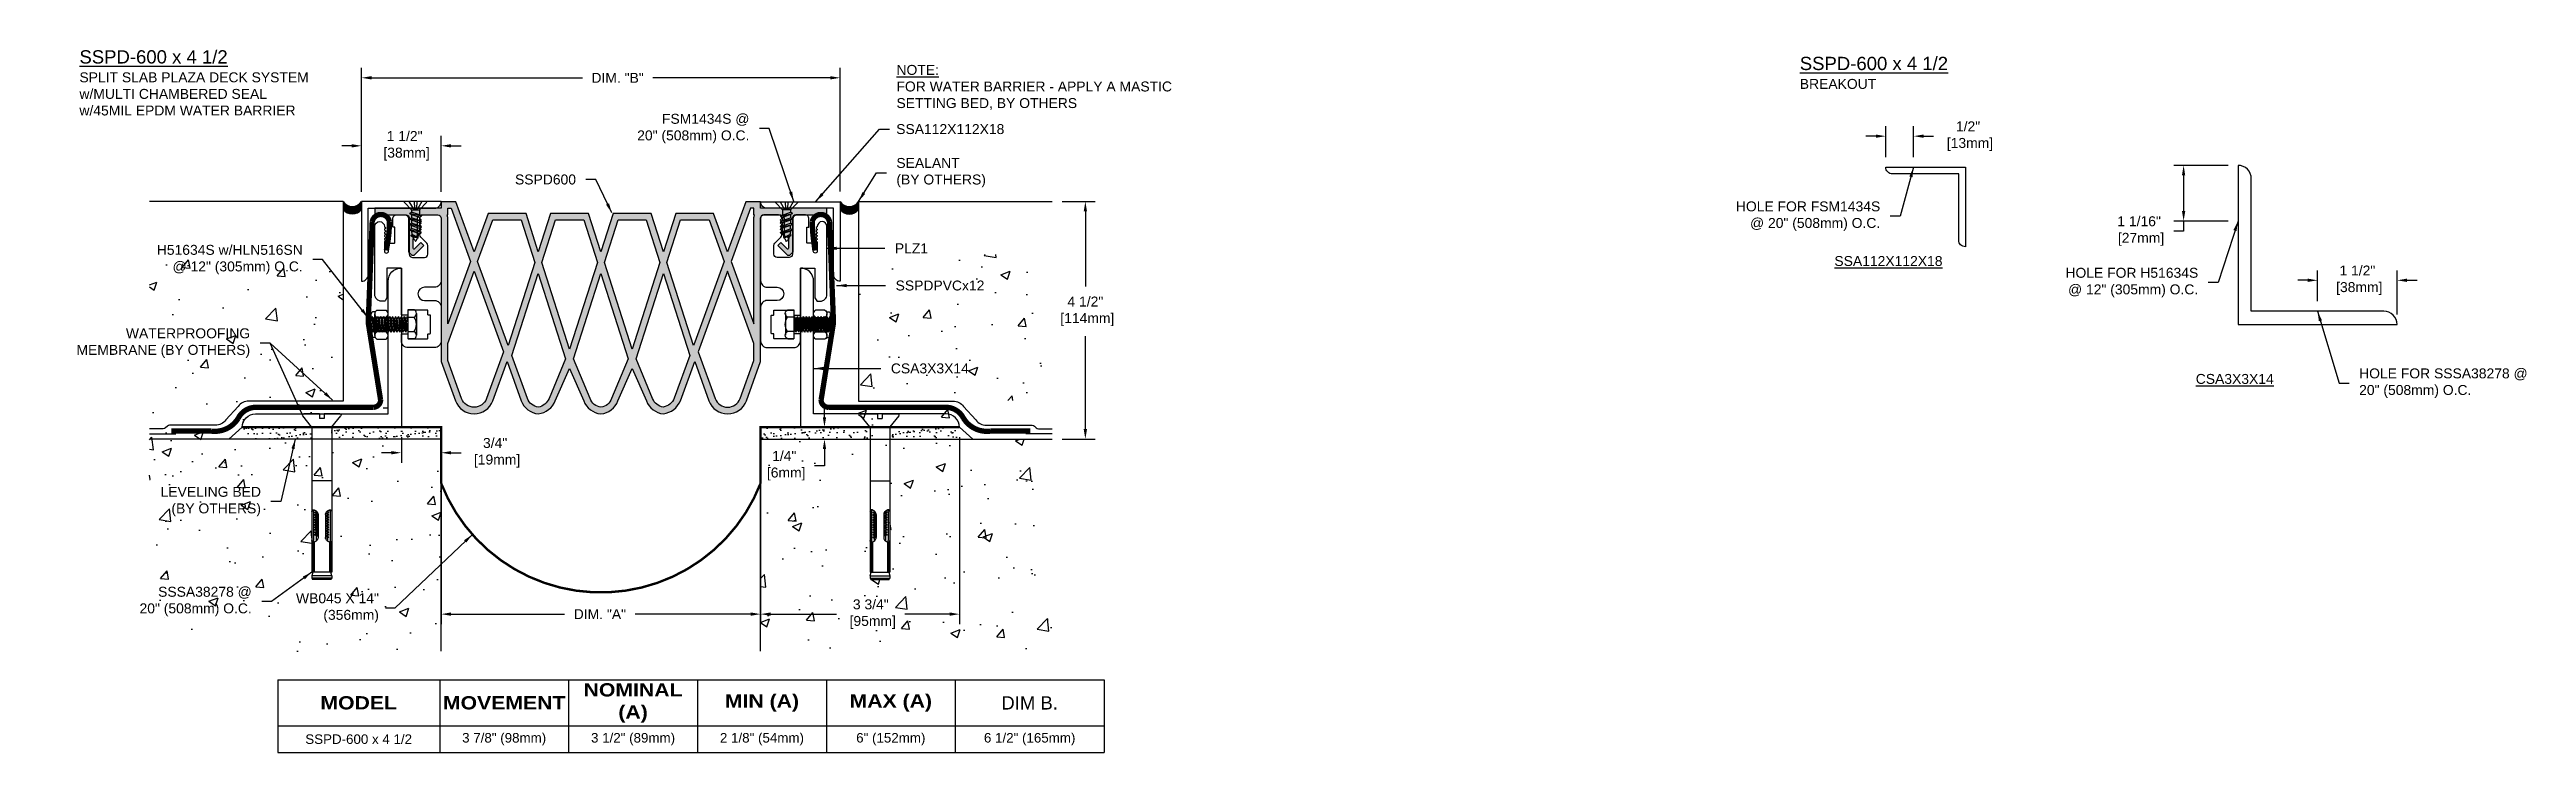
# Model space of a CAD drawing. Header units: inches. Extents: x -1.9 to 44.8, y -10.4 to 2.9.
import ezdxf

# ---------------------------------------------------------------- set-up
doc = ezdxf.new("R2010")
doc.units = ezdxf.units.IN
doc.header["$MEASUREMENT"] = 0
for name, color, linetype in [('Anchors', 4, 'Continuous'), ('Conditions', 1, 'Continuous'), ('Dimensions', 3, 'Continuous'), ('Fillers', 2, 'Continuous'), ('Metals', 7, 'Continuous'), ('Seal', 5, 'Continuous'), ('TABLE', 1, 'Continuous'), ('Text', 2, 'Continuous')]:
    doc.layers.add(name, color=color, linetype=linetype)
doc.styles.add('ARIAL', font='arial.ttf')
doc.dimstyles.new('Arial', dxfattribs={"dimscale": 1.5, "dimtxt": 0.125, "dimasz": 0.125, "dimexe": 0.125, "dimexo": 0.125, "dimgap": 0.125, "dimtad": 0, "dimtih": 1, "dimtoh": 1, "dimdec": 4, "dimzin": 0, "dimdsep": 46, "dimlunit": 4, "dimtxsty": 'ARIAL', "dimcen": 0.125, "dimadec": 0, "dimazin": 0, "dimtfac": 1, "dimtdec": 4, "dimtofl": 0, "dimtmove": 0, "dimatfit": 3, "dimfxl": 0, "dimfrac": 2, "dimtolj": 1, "dimtzin": 0, "dimarcsym": 0})
pattern_1 = [(37.5, (-1.6117, -8.52077), (-0.0062993, 0.1926824), [0, -0.152, 0, -0.17, 0, -0.1625]), (7.5, (-1.6117, -8.52077), (0.1769777, 0.2822146), [0, -0.082, 0, -0.137, 0, -0.0525]), (327.5, (-1.7347, -8.52077), (0.3114142, 0.0005659), [0, -0.05, 0, -0.18, 0, -0.235]), (317.5, (-1.7347, -8.52077), (0.3006127, 0.0877676), [0, -0.025, 0, -0.118, 0, -0.135])]
pattern_2 = [(37.5, (-4.8217, -8.52077), (-0.0062993, 0.1926824), [0, -0.152, 0, -0.17, 0, -0.1625]), (7.5, (-4.8217, -8.52077), (0.1769777, 0.2822146), [0, -0.082, 0, -0.137, 0, -0.0525]), (327.5, (-4.9447, -8.52077), (0.3114142, 0.000566), [0, -0.05, 0, -0.18, 0, -0.235]), (317.5, (-4.9447, -8.52077), (0.3006127, 0.0877676), [0, -0.025, 0, -0.118, 0, -0.135])]

msp = doc.modelspace()

# ---------------------------------------------------------------- texts
at = {"layer": 'Text', "style": 'ARIAL'}
for s, insert, char_height, width, attachment_point in [('{\\LSSPD-600 x 4 1/2\\P\\H0.75x;\\lSPLIT SLAB PLAZA DECK SYSTEM\\Pw/MULTI CHAMBERED SEAL\\Pw/45MIL EPDM WATER BARRIER}', (-1.31936, 2.85086), 0.25, 4.7396332, 1), ('{\\LNOTE:}\\PFOR WATER BARRIER - APPLY A MASTIC SETTING BED, BY OTHERS', (14.08437, 2.57384), 0.1875, 5.9299694, 1), ('{\\LSSPD-600 x 4 1/2\\P\\H0.75x;\\lBREAKOUT}', (31.11459, 2.72667), 0.25, 4.7396332, 1), ('FSM1434S @\\P20" (508mm) O.C.', (11.3124, 1.37339), 0.1875, 2.5915624, 6), ('SSPD600', (8.04288, 0.41297), 0.1875, 2.2001284, 6), ('SEALANT\\P(BY OTHERS)', (14.08313, 0.54156), 0.1875, 3.2637827, 4), ('HOLE FOR FSM1434S \\P@ 20" (508mm) O.C.', (32.63173, -0.27741), 0.1875, 3.9506446, 6), ('H51634S w/HLN516SN\\P@ 12" (305mm) O.C.', (2.89112, -1.09718), 0.1875, 4.2482114, 6), ('PLZ1', (14.05414, -0.88365), 0.1875, 2.0958254, 4), ('{\\LSSA112X112X18}', (33.80591, -1.12423), 0.1875, 2.2451472, 6), ('HOLE FOR H51634S \\P@ 12" (305mm) O.C.', (38.62714, -1.52981), 0.1875, 4.2482114, 6), ('SSPDPVCx12', (14.0682, -1.58622), 0.1875, 2.6162653, 4), ('WATERPROOFING\\PMEMBRANE (BY OTHERS)', (1.89945, -2.67039), 0.1875, 4.3238956, 6), ('\\A1;CSA3X3X14', (13.9792, -3.14956), 0.1875, 2.4899842, 4), ('\\A1;{\\LCSA3X3X14}', (38.58016, -3.34739), 0.1875, 2.4899842, 4), ('HOLE FOR SSSA38278 @\\P20" (508mm) O.C.', (41.66028, -3.42649), 0.1875, 3.6647516, 4), ('LEVELING BED\\P(BY OTHERS)', (2.10301, -5.65948), 0.1875, 3.9533146, 6), ('SSSA38278 @\\P20" (508mm) O.C.', (1.92987, -7.54401), 0.1875, 3.6647516, 6)]:
    msp.add_mtext(s, dxfattribs=dict(at, insert=insert, char_height=char_height, width=width, attachment_point=attachment_point))
at = {"layer": 'Text', "char_height": 0.1875, "style": 'ARIAL'}
for s, insert, attachment_point in [('SSA112X112X18', (14.07951, 1.3631), 4), ('WB045 X 14"\\P(356mm)', (4.32714, -7.66627), 6)]:
    msp.add_mtext(s, dxfattribs=dict(at, insert=insert, attachment_point=attachment_point))

# ---------------------------------------------------------------- blocks, each defined once
blk = doc.blocks.new('PLZ1')
blk.add_lwpolyline([(0.265, 0, -0.414214), (0.275, -0.01), (0.275, -0.56, 0.131652), (0.276, -0.565), (0.308, -0.62, 0.267949), (0.317, -0.625), (0.375, -0.625, 0.414214), (0.5, -0.5), (0.5, 0.785, 1), (0.32, 0.785, -0.198912), (0.317, 0.778), (0.301, 0.762, 0.414214), (0.301, 0.748), (0.317, 0.732, -0.198912), (0.32, 0.725, -0.198912), (0.317, 0.718), (0.301, 0.702, 0.414214), (0.301, 0.688), (0.317, 0.672, -0.198912), (0.32, 0.665, -0.198912), (0.317, 0.658), (0.301, 0.642, 0.414214), (0.301, 0.628), (0.317, 0.612, -0.198912), (0.32, 0.605, -0.198912), (0.317, 0.598), (0.301, 0.582, 0.414214), (0.301, 0.568), (0.317, 0.552, -0.198912), (0.32, 0.545, -0.198912), (0.317, 0.538), (0.301, 0.522, 0.414214), (0.301, 0.508), (0.317, 0.492, -0.198912), (0.32, 0.485), (0.32, 0.322, -0.93609), (0.24, 0.317), (0.221, 0.461, 0.376062), (0.211, 0.47), (0.13, 0.47, -0.414214), (0.12, 0.48), (0.12, 0.76, -0.414214), (0.13, 0.77), (0.15, 0.77, 0.414214), (0.16, 0.78), (0.16, 0.937, 0.414214), (0.097, 1), (-0.088, 1, 0.414214), (-0.15, 0.937), (-0.15, 0.262, -0.414214), (-0.213, 0.2), (-0.438, 0.2, -0.414214), (-0.5, 0.262), (-0.5, 0.424, -0.198912), (-0.482, 0.468), (-0.368, 0.582, 0.198912), (-0.35, 0.626), (-0.35, 0.637, 0.198912), (-0.353, 0.645), (-0.369, 0.66, -0.414214), (-0.369, 0.675), (-0.353, 0.69, 0.198912), (-0.35, 0.697, 0.198912), (-0.353, 0.705), (-0.369, 0.72, -0.414214), (-0.369, 0.735), (-0.353, 0.75, 0.198912), (-0.35, 0.757, 0.198912), (-0.353, 0.765), (-0.369, 0.78, -0.414214), (-0.369, 0.795), (-0.353, 0.81, 0.198912), (-0.35, 0.817, 0.198912), (-0.353, 0.825), (-0.369, 0.84, -0.414214), (-0.369, 0.855), (-0.353, 0.87, 0.198912), (-0.35, 0.877, 0.198912), (-0.353, 0.885), (-0.369, 0.9, -0.414214), (-0.369, 0.915), (-0.353, 0.93, 0.198912), (-0.35, 0.937, 0.414214), (-0.413, 1), (-0.688, 1, 0.414214), (-0.75, 0.937), (-0.75, -0.238, 0.414214), (-0.625, -0.363), (-0.438, -0.363, -1), (-0.438, -0.613), (-0.625, -0.613, 0.414214), (-0.75, -0.737), (-0.75, -1.375, 0.414214), (-0.625, -1.5), (-0.125, -1.5, 0.414214), (0, -1.375), (0, -1.248, 0.414214), (-0.01, -1.238), (-0.115, -1.238, 0.414214), (-0.125, -1.248), (-0.125, -1.323, -0.414214), (-0.135, -1.333), (-0.49, -1.333, -0.414214), (-0.5, -1.323), (-0.5, -1.248, 0.414214), (-0.51, -1.238), (-0.54, -1.238, -0.414214), (-0.55, -1.228), (-0.55, -0.898, -0.414214), (-0.54, -0.888), (-0.51, -0.888, 0.414214), (-0.5, -0.878), (-0.5, -0.803, -0.414214), (-0.49, -0.793), (-0.135, -0.793, -0.414214), (-0.125, -0.803), (-0.125, -0.878, 0.414214), (-0.115, -0.888), (-0.01, -0.888, 0.414214), (0, -0.878), (0, -0.01, -0.414214), (0.01, 0)], format="xyb", close=True)
blk = doc.blocks.new('*D4')
at = {"layer": 'Defpoints', "color": 0}
for p in [(4, 1.049), (4, -0.003), (5.5, -0.003)]:
    blk.add_point(p, dxfattribs=at)
at = {"layer": 'Dimensions', "color": 0, "lineweight": -2}
for p, q in [((3.813, 1.049), (3.625, 1.049)), ((4, 0.184), (4, 1.236)), ((5.5, 0.184), (5.5, 1.236)), ((5.688, 1.049), (5.875, 1.049))]:
    blk.add_line(p, q, dxfattribs=at)
at = {"layer": 'Dimensions', "color": 0}
for points in [[(3.813, 1.08), (3.813, 1.017), (4, 1.049)], [(5.688, 1.08), (5.688, 1.017), (5.5, 1.049)]]:
    blk.add_solid(points, dxfattribs=at)
at = {"layer": 'Dimensions', "color": 0, "insert": (4.812, 1.049), "char_height": 0.1875, "attachment_point": 5, "style": 'ARIAL'}
blk.add_mtext('\\A1;1 1/2"\\P [38mm]', dxfattribs=at)
blk = doc.blocks.new('SSSA38278')
for p, q in [((-0.341, 0), (-0.045, 0)), ((-0.045, 0), (-0.045, -0.09)), ((0.045, 0), (0.341, 0)), ((0.045, 0), (0.045, -0.09)), ((-0.191, -0.246), (-0.36, -0.039)), ((-0.187, -0.256), (-0.187, -2.982)), ((-0.045, -0.09), (0.045, -0.09)), ((0.188, -0.256), (0.188, -2.982)), ((0.191, -0.246), (0.36, -0.039)), ((-0.187, -1.262), (0.188, -1.262)), ((-0.157, -1.843), (-0.157, -2.387)), ((-0.135, -1.857), (-0.108, -1.84)), ((-0.135, -1.857), (-0.089, -1.849)), ((-0.135, -1.857), (-0.108, -1.873)), ((-0.108, -1.83), (-0.108, -1.84)), ((-0.108, -1.84), (-0.098, -1.838)), ((-0.078, -1.867), (-0.108, -1.873)), ((0.078, -1.867), (0.135, -1.857)), ((0.093, -1.844), (0.108, -1.84)), ((0.108, -1.83), (0.108, -1.84)), ((0.135, -1.857), (0.108, -1.84)), ((0.135, -1.857), (0.108, -1.873)), ((0.158, -1.843), (0.158, -2.387)), ((-0.135, -1.904), (-0.108, -1.887)), ((-0.135, -1.904), (-0.071, -1.893)), ((-0.135, -1.904), (-0.108, -1.92)), ((-0.135, -1.951), (-0.108, -1.934)), ((-0.135, -1.951), (-0.07, -1.94)), ((-0.135, -1.951), (-0.108, -1.967)), ((-0.135, -1.998), (-0.108, -1.981)), ((-0.135, -1.998), (-0.07, -1.986)), ((-0.135, -1.998), (-0.108, -2.014)), ((-0.135, -2.044), (-0.108, -2.028)), ((-0.135, -2.044), (-0.07, -2.033)), ((-0.135, -2.044), (-0.108, -2.061)), ((-0.135, -2.091), (-0.108, -2.075)), ((-0.135, -2.091), (-0.07, -2.08)), ((-0.135, -2.091), (-0.108, -2.108)), ((-0.135, -2.138), (-0.108, -2.122)), ((-0.135, -2.138), (-0.07, -2.127)), ((-0.135, -2.138), (-0.108, -2.155)), ((-0.135, -2.185), (-0.108, -2.169)), ((-0.135, -2.185), (-0.07, -2.174)), ((-0.135, -2.185), (-0.108, -2.202)), ((-0.135, -2.232), (-0.108, -2.215)), ((-0.135, -2.232), (-0.07, -2.221)), ((-0.135, -2.232), (-0.108, -2.248)), ((-0.135, -2.279), (-0.108, -2.262)), ((-0.135, -2.279), (-0.07, -2.268)), ((-0.135, -2.279), (-0.108, -2.295)), ((-0.135, -2.326), (-0.108, -2.309)), ((-0.135, -2.326), (-0.07, -2.315)), ((-0.135, -2.326), (-0.108, -2.342)), ((-0.108, -1.873), (-0.108, -1.887)), ((-0.108, -1.887), (-0.073, -1.88)), ((-0.07, -1.912), (-0.108, -1.92)), ((-0.108, -1.92), (-0.108, -1.934)), ((-0.108, -1.934), (-0.07, -1.926)), ((-0.07, -1.959), (-0.108, -1.967)), ((-0.108, -1.967), (-0.108, -1.981)), ((-0.108, -1.981), (-0.07, -1.973)), ((-0.07, -2.006), (-0.108, -2.014)), ((-0.108, -2.014), (-0.108, -2.028)), ((-0.108, -2.028), (-0.07, -2.02)), ((-0.07, -2.053), (-0.108, -2.061)), ((-0.108, -2.061), (-0.108, -2.075)), ((-0.108, -2.075), (-0.07, -2.067)), ((-0.07, -2.1), (-0.108, -2.108)), ((-0.108, -2.108), (-0.108, -2.122)), ((-0.108, -2.122), (-0.07, -2.114)), ((-0.07, -2.147), (-0.108, -2.155)), ((-0.108, -2.155), (-0.108, -2.169)), ((-0.108, -2.169), (-0.07, -2.16)), ((-0.07, -2.193), (-0.108, -2.202)), ((-0.108, -2.202), (-0.108, -2.215)), ((-0.108, -2.215), (-0.07, -2.207)), ((-0.07, -2.24), (-0.108, -2.248)), ((-0.108, -2.248), (-0.108, -2.262)), ((-0.108, -2.262), (-0.07, -2.254)), ((-0.07, -2.287), (-0.108, -2.295)), ((-0.108, -2.295), (-0.108, -2.309)), ((-0.108, -2.309), (-0.07, -2.301)), ((-0.07, -2.334), (-0.108, -2.342)), ((-0.07, -1.896), (-0.07, -2.334)), ((0.071, -1.895), (0.108, -1.887)), ((0.071, -1.896), (0.071, -2.334)), ((0.071, -1.915), (0.135, -1.904)), ((0.071, -1.915), (0.135, -1.904)), ((0.108, -1.92), (0.071, -1.928)), ((0.071, -1.942), (0.108, -1.934)), ((0.071, -1.962), (0.135, -1.951)), ((0.108, -1.967), (0.071, -1.975)), ((0.071, -1.989), (0.108, -1.981)), ((0.071, -2.009), (0.135, -1.998)), ((0.108, -2.014), (0.071, -2.022)), ((0.071, -2.036), (0.108, -2.028)), ((0.071, -2.056), (0.135, -2.044)), ((0.108, -2.061), (0.071, -2.069)), ((0.071, -2.083), (0.108, -2.075)), ((0.071, -2.103), (0.135, -2.091)), ((0.108, -2.108), (0.071, -2.116)), ((0.071, -2.13), (0.108, -2.122)), ((0.071, -2.149), (0.135, -2.138)), ((0.108, -2.155), (0.071, -2.163)), ((0.071, -2.177), (0.108, -2.169)), ((0.071, -2.196), (0.135, -2.185)), ((0.108, -2.202), (0.071, -2.21)), ((0.071, -2.224), (0.108, -2.215)), ((0.071, -2.243), (0.135, -2.232)), ((0.108, -2.248), (0.071, -2.257)), ((0.071, -2.27), (0.108, -2.262)), ((0.071, -2.29), (0.135, -2.279)), ((0.108, -2.295), (0.071, -2.303)), ((0.108, -1.873), (0.072, -1.881)), ((0.108, -1.873), (0.108, -1.887)), ((0.135, -1.904), (0.108, -1.887)), ((0.135, -1.904), (0.108, -1.92)), ((0.108, -1.92), (0.108, -1.934)), ((0.135, -1.951), (0.108, -1.934)), ((0.135, -1.951), (0.108, -1.967)), ((0.108, -1.967), (0.108, -1.981)), ((0.135, -1.998), (0.108, -1.981)), ((0.135, -1.998), (0.108, -2.014)), ((0.108, -2.014), (0.108, -2.028)), ((0.135, -2.044), (0.108, -2.028)), ((0.135, -2.044), (0.108, -2.061)), ((0.108, -2.061), (0.108, -2.075)), ((0.135, -2.091), (0.108, -2.075)), ((0.135, -2.091), (0.108, -2.108)), ((0.108, -2.108), (0.108, -2.122)), ((0.135, -2.138), (0.108, -2.122)), ((0.135, -2.138), (0.108, -2.155)), ((0.108, -2.155), (0.108, -2.169)), ((0.135, -2.185), (0.108, -2.169)), ((0.135, -2.185), (0.108, -2.202)), ((0.108, -2.202), (0.108, -2.215)), ((0.135, -2.232), (0.108, -2.215)), ((0.135, -2.232), (0.108, -2.248)), ((0.108, -2.248), (0.108, -2.262)), ((0.135, -2.279), (0.108, -2.262)), ((0.135, -2.279), (0.108, -2.295)), ((0.108, -2.295), (0.108, -2.401)), ((-0.166, -2.42), (-0.166, -2.982)), ((-0.143, -2.42), (-0.143, -2.982)), ((-0.108, -2.342), (-0.108, -2.401)), ((0.143, -2.42), (0.143, -2.982)), ((0.166, -2.42), (0.166, -2.982)), ((-0.187, -3.053), (-0.168, -2.982)), ((-0.187, -2.982), (0.188, -2.982)), ((-0.187, -3.053), (0.188, -3.053)), ((-0.187, -3.053), (-0.187, -3.099)), ((-0.187, -3.099), (0.188, -3.099)), ((-0.187, -3.099), (-0.174, -3.123)), ((-0.174, -3.123), (0.174, -3.123)), ((0.168, -2.982), (0.188, -3.053)), ((0.188, -3.099), (0.174, -3.123)), ((0.188, -3.053), (0.188, -3.099))]:
    blk.add_line(p, q)
for centre, radius, start, end in [((-0.341, -0.024), 0.0239, 90, 219.032), ((-0.202, -0.256), 0.015, 0, 39.1666), ((0.203, -0.256), 0.015, 140.8334, 180), ((0.341, -0.024), 0.0239, 320.968, 90), ((-0.159, -1.839), 0.0276, 135, 168.9394), ((-0.135, -1.843), 0.0524, 168.9394, 180), ((-0.159, -1.839), 0.0276, 101.0606, 135), ((-0.155, -1.863), 0.0524, 76.6123, 101.0606), ((-0.129, -1.839), 0.0276, 135, 168.9394), ((-0.105, -1.843), 0.0524, 168.9394, 180), ((-0.129, -1.839), 0.0276, 110.9085, 135), ((-0.161, -1.888), 0.0783, 59.3028, 76.6123), ((-0.179, -1.919), 0.114, 45, 59.3028), ((-0.179, -1.919), 0.114, 30.6972, 45), ((-0.148, -1.901), 0.0783, 13.3877, 30.6972), ((0.148, -1.901), 0.0783, 149.3028, 166.6123), ((0.179, -1.919), 0.114, 135, 149.3028), ((0.179, -1.919), 0.114, 120.6972, 135), ((0.161, -1.888), 0.0783, 103.3877, 120.6972), ((0.129, -1.839), 0.0276, 45, 69.0915), ((0.155, -1.863), 0.0524, 78.9394, 103.3877), ((0.129, -1.839), 0.0276, 11.0606, 45), ((0.105, -1.843), 0.0524, 360, 11.0606), ((0.159, -1.839), 0.0276, 45, 78.9394), ((0.159, -1.839), 0.0276, 11.0606, 45), ((0.135, -1.843), 0.0524, 0, 11.0606), ((-0.123, -1.895), 0.0524, 358.2993, 13.3877), ((-0.123, -2.335), 0.0524, 346.6123, 1.7007), ((0.123, -1.895), 0.0524, 166.6123, 181.7007), ((0.123, -2.335), 0.0524, 178.2993, 193.3877), ((-0.135, -2.387), 0.0524, 180, 191.0606), ((-0.159, -2.392), 0.0276, 191.0606, 225), ((-0.159, -2.392), 0.0276, 225, 258.9394), ((-0.155, -2.367), 0.0524, 258.9394, 283.3877), ((-0.105, -2.387), 0.0524, 180, 191.0606), ((-0.129, -2.392), 0.0276, 191.0606, 225), ((-0.129, -2.392), 0.0276, 225, 249.0915), ((-0.161, -2.342), 0.0783, 283.3877, 300.6972), ((-0.179, -2.311), 0.114, 300.6972, 315), ((-0.179, -2.311), 0.114, 315, 329.3028), ((-0.148, -2.329), 0.0783, 329.3028, 346.6123), ((0.148, -2.329), 0.0783, 193.3877, 210.6972), ((0.179, -2.311), 0.114, 210.6972, 225), ((0.179, -2.311), 0.114, 225, 239.3028), ((0.161, -2.342), 0.0783, 239.3028, 256.6123), ((0.129, -2.392), 0.0276, 290.9085, 315), ((0.155, -2.367), 0.0524, 256.6123, 281.0606), ((0.129, -2.392), 0.0276, 315, 348.9394), ((0.105, -2.387), 0.0524, 348.9394, 0), ((0.159, -2.392), 0.0276, 281.0606, 315), ((0.159, -2.392), 0.0276, 315, 348.9394), ((0.135, -2.387), 0.0524, 348.9394, 360)]:
    blk.add_arc(centre, radius, start, end)
blk = doc.blocks.new('*D2')
at = {"layer": 'Defpoints', "color": 0}
for p in [(13.023, 2.331), (4, -0.003), (13.023, 0)]:
    blk.add_point(p, dxfattribs=at)
at = {"layer": 'Dimensions', "color": 0, "lineweight": -2}
for p, q in [((4, 0.184), (4, 2.519)), ((13.023, 0.187), (13.023, 2.519)), ((4.188, 2.331), (8.163, 2.331)), ((12.835, 2.331), (9.492, 2.331))]:
    blk.add_line(p, q, dxfattribs=at)
at = {"layer": 'Dimensions', "color": 0}
for points in [[(4.188, 2.363), (4.188, 2.3), (4, 2.331)], [(12.835, 2.363), (12.835, 2.3), (13.023, 2.331)]]:
    blk.add_solid(points, dxfattribs=at)
at = {"layer": 'Dimensions', "color": 0, "insert": (8.827, 2.331), "char_height": 0.1875, "attachment_point": 5, "style": 'ARIAL'}
blk.add_mtext('\\A1;DIM. "B"', dxfattribs=at)
blk = doc.blocks.new('*D3')
at = {"layer": 'Defpoints', "color": 0}
for p in [(5.5, -5.103), (11.523, -5.103), (11.523, -7.781)]:
    blk.add_point(p, dxfattribs=at)
at = {"layer": 'Dimensions', "color": 0, "lineweight": -2}
for p, q in [((5.5, -5.29), (5.5, -7.968)), ((11.523, -5.29), (11.523, -7.968)), ((5.688, -7.781), (7.828, -7.781)), ((11.335, -7.781), (9.157, -7.781))]:
    blk.add_line(p, q, dxfattribs=at)
at = {"layer": 'Dimensions', "color": 0}
for points in [[(5.688, -7.749), (5.688, -7.812), (5.5, -7.781)], [(11.335, -7.749), (11.335, -7.812), (11.523, -7.781)]]:
    blk.add_solid(points, dxfattribs=at)
at = {"layer": 'Dimensions', "color": 0, "insert": (8.493, -7.781), "char_height": 0.1875, "attachment_point": 5, "style": 'ARIAL'}
blk.add_mtext('\\A1;DIM. "A"', dxfattribs=at)
blk = doc.blocks.new('*D5')
at = {"layer": 'Defpoints', "color": 0}
for p in [(11.523, -4.255), (11.523, -4.48), (12.727, -4.255)]:
    blk.add_point(p, dxfattribs=at)
at = {"layer": 'Dimensions', "color": 0, "lineweight": -2}
for p, q in [((12.727, -4.068), (12.727, -3.88)), ((11.71, -4.255), (12.915, -4.255)), ((11.71, -4.48), (12.915, -4.48)), ((12.727, -4.668), (12.727, -4.983)), ((12.727, -4.983), (12.54, -4.983))]:
    blk.add_line(p, q, dxfattribs=at)
at = {"layer": 'Dimensions', "color": 0}
for points in [[(12.696, -4.068), (12.758, -4.068), (12.727, -4.255)], [(12.696, -4.668), (12.758, -4.668), (12.727, -4.48)]]:
    blk.add_solid(points, dxfattribs=at)
at = {"layer": 'Dimensions', "color": 0, "insert": (11.969, -4.983), "char_height": 0.1875, "attachment_point": 5, "style": 'ARIAL'}
blk.add_mtext('\\A1;1/4"\\P [6mm]', dxfattribs=at)
blk = doc.blocks.new('*D6')
at = {"layer": 'Defpoints', "color": 0}
for p in [(4.75, -4.255), (5.5, -4.255), (4.75, -4.738)]:
    blk.add_point(p, dxfattribs=at)
at = {"layer": 'Dimensions', "color": 0, "lineweight": -2}
for p, q in [((4.75, -4.443), (4.75, -4.926)), ((5.5, -4.443), (5.5, -4.926)), ((4.563, -4.738), (4.375, -4.738)), ((5.688, -4.738), (5.875, -4.738))]:
    blk.add_line(p, q, dxfattribs=at)
at = {"layer": 'Dimensions', "color": 0}
for points in [[(4.563, -4.707), (4.563, -4.769), (4.75, -4.738)], [(5.688, -4.707), (5.688, -4.769), (5.5, -4.738)]]:
    blk.add_solid(points, dxfattribs=at)
at = {"layer": 'Dimensions', "color": 0, "insert": (6.518, -4.738), "char_height": 0.1875, "attachment_point": 5, "style": 'ARIAL'}
blk.add_mtext('\\A1;3/4"\\P [19mm]', dxfattribs=at)
blk = doc.blocks.new('*D7')
at = {"layer": 'Defpoints', "color": 0}
for p in [(11.523, -4.48), (15.273, -4.255), (15.273, -7.781)]:
    blk.add_point(p, dxfattribs=at)
at = {"layer": 'Dimensions', "color": 0, "lineweight": -2}
for p, q in [((11.523, -4.668), (11.523, -7.968)), ((15.273, -4.443), (15.273, -7.968)), ((11.71, -7.781), (12.957, -7.781)), ((15.085, -7.781), (14.244, -7.781))]:
    blk.add_line(p, q, dxfattribs=at)
at = {"layer": 'Dimensions', "color": 0}
for points in [[(11.71, -7.749), (11.71, -7.812), (11.523, -7.781)], [(15.085, -7.749), (15.085, -7.812), (15.273, -7.781)]]:
    blk.add_solid(points, dxfattribs=at)
at = {"layer": 'Dimensions', "color": 0, "insert": (13.601, -7.781), "char_height": 0.1875, "attachment_point": 5, "style": 'ARIAL'}
blk.add_mtext('\\A1;3 3/4"\\P [95mm]', dxfattribs=at)
blk = doc.blocks.new('*D13')
at = {"layer": 'Defpoints', "color": 0}
for p in [(17.023, 0), (17.023, -4.48), (17.646, -4.48)]:
    blk.add_point(p, dxfattribs=at)
at = {"layer": 'Dimensions', "color": 0, "lineweight": -2}
for p, q in [((17.21, 0), (17.833, 0)), ((17.646, -0.188), (17.646, -1.606)), ((17.646, -4.293), (17.646, -2.537)), ((17.21, -4.48), (17.833, -4.48))]:
    blk.add_line(p, q, dxfattribs=at)
at = {"layer": 'Dimensions', "color": 0}
for points in [[(17.614, -0.188), (17.677, -0.188), (17.646, 0)], [(17.614, -4.293), (17.677, -4.293), (17.646, -4.48)]]:
    blk.add_solid(points, dxfattribs=at)
at = {"layer": 'Dimensions', "color": 0, "insert": (17.646, -2.072), "char_height": 0.1875, "attachment_point": 5, "style": 'ARIAL'}
blk.add_mtext('\\A1;4 1/2"\\P [114mm]', dxfattribs=at)
blk = doc.blocks.new('CSA3X3X14')
at = {"layer": 'Metals'}
blk.add_lwpolyline([(0.25, 2.75, 0.414214), (0, 3), (0, 0), (3, 0, 0.414214), (2.75, 0.25), (0.25, 0.25)], format="xyb", close=True, dxfattribs=at)
blk = doc.blocks.new('SSA112X112X18')
blk.add_lwpolyline([(0, 0), (-1.5, 0), (-1.5, -1.5, 0.414214), (-1.375, -1.375), (-1.375, -0.125), (-0.125, -0.125, 0.414214)], format="xyb", close=True)
blk = doc.blocks.new('FSM1434S')
for p, q in [((0.202, 0), (-0.202, 0)), ((-0.122, 0), (-0.046, -0.132)), ((-0.024, 0), (-0.019, -0.132)), ((0.024, 0), (0.019, -0.132)), ((0.122, 0), (0.046, -0.132)), ((-0.209, -0.016), (-0.075, -0.154)), ((-0.112, -0.221), (-0.075, -0.2)), ((0.113, -0.273), (-0.112, -0.221)), ((-0.112, -0.221), (-0.075, -0.243)), ((-0.112, -0.325), (-0.075, -0.303)), ((0.113, -0.376), (-0.112, -0.325)), ((-0.112, -0.325), (-0.075, -0.346)), ((-0.112, -0.428), (-0.075, -0.406)), ((0.113, -0.479), (-0.112, -0.428)), ((-0.112, -0.428), (-0.075, -0.449)), ((-0.075, -0.154), (0.075, -0.154)), ((-0.075, -0.154), (-0.075, -0.2)), ((0.075, -0.251), (-0.075, -0.2)), ((-0.075, -0.243), (-0.075, -0.246)), ((-0.075, -0.243), (-0.075, -0.303)), ((-0.075, -0.243), (0.075, -0.295)), ((0.075, -0.354), (-0.075, -0.303)), ((-0.075, -0.346), (0.075, -0.398)), ((-0.075, -0.346), (-0.075, -0.406)), ((0.075, -0.458), (-0.075, -0.406)), ((-0.075, -0.509), (-0.075, -0.449)), ((-0.075, -0.449), (0.075, -0.501)), ((-0.046, -0.132), (0.046, -0.132)), ((0.209, -0.016), (0.075, -0.154)), ((0.075, -0.154), (0.075, -0.251)), ((0.113, -0.273), (0.075, -0.251)), ((0.113, -0.273), (0.075, -0.295)), ((0.075, -0.295), (0.075, -0.298)), ((0.075, -0.295), (0.075, -0.354)), ((0.113, -0.376), (0.075, -0.354)), ((0.113, -0.376), (0.075, -0.398)), ((0.075, -0.398), (0.075, -0.458)), ((0.113, -0.479), (0.075, -0.458)), ((-0.112, -0.531), (-0.075, -0.509)), ((0.105, -0.581), (-0.112, -0.531)), ((-0.112, -0.531), (-0.075, -0.553)), ((-0.089, -0.64), (-0.063, -0.619)), ((0.058, -0.681), (-0.089, -0.64)), ((-0.089, -0.64), (-0.051, -0.661)), ((0.073, -0.56), (-0.075, -0.509)), ((-0.075, -0.553), (0.067, -0.602)), ((0.058, -0.681), (-0.063, -0.619)), ((-0.051, -0.661), (0.058, -0.681)), ((0.105, -0.581), (0.067, -0.602)), ((0.105, -0.581), (0.073, -0.56)), ((0.113, -0.479), (0.075, -0.501)), ((0.075, -0.524), (0.075, -0.501))]:
    blk.add_line(p, q)
for centre, radius, start, end in [((-0.202, -0.01), 0.0096, 90, 224.3206), ((0.202, -0.01), 0.0096, 315.6794, 90), ((0.298, -0.526), 0.373, 184.1974, 194.4309), ((0.298, -0.526), 0.373, 201.2487, 216.9667), ((-0.298, -0.526), 0.373, 323.0333, 335.8104), ((-0.298, -0.526), 0.373, 336.5004, 348.2654), ((-0.298, -0.526), 0.373, 354.6624, 0.1882)]:
    blk.add_arc(centre, radius, start, end)
blk = doc.blocks.new('Sealant')
blk.add_hatch(color=253).paths.add_polyline_path([(0, 0, -0.522486), (-0.347, 0), (-0.347, -0.143, 0.522486), (0, -0.143)])
for centre in [(-0.174, 0.121), (-0.174, -0.022)]:
    blk.add_arc(centre, 0.211, 214.8271, 325.1729)
blk = doc.blocks.new('HLN516SN')
for p, q in [((-0.274, 0.213), (-0.274, 0.04)), ((-0.242, 0.244), (-0.242, 0.283)), ((-0.205, 0.32), (0.205, 0.32)), ((-0.205, 0.253), (0.205, 0.253)), ((-0.205, 0), (0.205, 0)), ((-0.137, 0.04), (-0.137, 0.213)), ((0.137, 0.04), (0.137, 0.213)), ((0.242, 0.244), (0.242, 0.283)), ((0.274, 0.213), (0.274, 0.04))]:
    blk.add_line(p, q)
for centre, radius, start, end in [((-0.205, 0.175), 0.0783, 29.0208, 150.9792), ((-0.205, 0.078), 0.0783, 209.0208, 330.9792), ((-0.205, 0.283), 0.037, 90, 180), ((0, 0.001), 0.253, 57.1911, 122.8089), ((0, 0.253), 0.253, 237.1911, 302.8089), ((0.205, 0.175), 0.0783, 29.0208, 150.9792), ((0.205, 0.078), 0.0783, 209.0208, 330.9792), ((0.205, 0.283), 0.037, 0, 90)]:
    blk.add_arc(centre, radius, start, end)
blk = doc.blocks.new('H51634S')
for p, q in [((-0.275, 0.114), (-0.275, 0)), ((-0.275, 0), (0.275, 0)), ((-0.206, 0.158), (0.206, 0.158)), ((-0.15, -0.013), (-0.127, 0)), ((-0.15, -0.013), (-0.008, 0)), ((-0.138, 0), (-0.138, 0.114)), ((0.124, 0), (0.113, -0.007)), ((0.137, 0), (0.137, 0.114)), ((0.275, 0.114), (0.275, 0)), ((-0.15, -0.013), (-0.113, -0.034)), ((-0.15, -0.069), (0.15, -0.041)), ((-0.15, -0.069), (-0.113, -0.047)), ((-0.15, -0.069), (-0.113, -0.09)), ((-0.15, -0.124), (0.15, -0.096)), ((-0.15, -0.124), (-0.113, -0.103)), ((-0.15, -0.124), (-0.113, -0.145)), ((-0.15, -0.18), (0.15, -0.152)), ((-0.15, -0.18), (-0.113, -0.159)), ((-0.15, -0.18), (-0.113, -0.201)), ((-0.15, -0.235), (0.15, -0.208)), ((-0.15, -0.235), (-0.113, -0.214)), ((-0.15, -0.235), (-0.113, -0.257)), ((-0.15, -0.291), (0.15, -0.263)), ((-0.15, -0.291), (-0.113, -0.27)), ((-0.15, -0.291), (-0.113, -0.312)), ((-0.15, -0.346), (0.15, -0.319)), ((-0.15, -0.346), (-0.113, -0.325)), ((-0.15, -0.346), (-0.113, -0.368)), ((-0.15, -0.402), (0.15, -0.374)), ((-0.15, -0.402), (-0.113, -0.381)), ((-0.15, -0.402), (-0.113, -0.423)), ((-0.15, -0.458), (0.15, -0.43)), ((-0.15, -0.458), (-0.113, -0.436)), ((-0.15, -0.458), (-0.113, -0.479)), ((0.113, -0.007), (-0.113, -0.034)), ((-0.113, -0.047), (0.113, -0.02)), ((-0.113, -0.047), (-0.113, -0.034)), ((0.113, -0.062), (-0.113, -0.09)), ((-0.113, -0.103), (0.113, -0.075)), ((-0.113, -0.103), (-0.113, -0.09)), ((0.113, -0.118), (-0.113, -0.145)), ((-0.113, -0.159), (0.113, -0.131)), ((-0.113, -0.159), (-0.113, -0.145)), ((0.113, -0.173), (-0.113, -0.201)), ((-0.113, -0.214), (0.113, -0.186)), ((-0.113, -0.214), (-0.113, -0.201)), ((0.113, -0.229), (-0.113, -0.257)), ((-0.113, -0.27), (0.113, -0.242)), ((-0.113, -0.27), (-0.113, -0.257)), ((0.113, -0.284), (-0.113, -0.312)), ((-0.113, -0.325), (0.113, -0.297)), ((-0.113, -0.325), (-0.113, -0.312)), ((0.113, -0.34), (-0.113, -0.368)), ((-0.113, -0.381), (0.113, -0.353)), ((-0.113, -0.381), (-0.113, -0.368)), ((0.113, -0.395), (-0.113, -0.423)), ((-0.113, -0.436), (0.113, -0.409)), ((-0.113, -0.436), (-0.113, -0.423)), ((0.113, -0.451), (-0.113, -0.479)), ((-0.113, -0.492), (0.113, -0.464)), ((0.113, -0.02), (0.113, -0.007)), ((0.15, -0.041), (0.113, -0.02)), ((0.15, -0.041), (0.113, -0.062)), ((0.113, -0.075), (0.113, -0.062)), ((0.15, -0.096), (0.113, -0.075)), ((0.15, -0.096), (0.113, -0.118)), ((0.113, -0.131), (0.113, -0.118)), ((0.15, -0.152), (0.113, -0.131)), ((0.15, -0.152), (0.113, -0.173)), ((0.113, -0.186), (0.113, -0.173)), ((0.15, -0.208), (0.113, -0.186)), ((0.15, -0.208), (0.113, -0.229)), ((0.113, -0.242), (0.113, -0.229)), ((0.15, -0.263), (0.113, -0.242)), ((0.15, -0.263), (0.113, -0.284)), ((0.113, -0.297), (0.113, -0.284)), ((0.15, -0.319), (0.113, -0.297)), ((0.15, -0.319), (0.113, -0.34)), ((0.113, -0.353), (0.113, -0.34)), ((0.15, -0.374), (0.113, -0.353)), ((0.15, -0.374), (0.113, -0.395)), ((0.113, -0.409), (0.113, -0.395)), ((0.15, -0.43), (0.113, -0.409)), ((0.15, -0.43), (0.113, -0.451)), ((0.113, -0.464), (0.113, -0.451)), ((0.15, -0.485), (0.113, -0.464)), ((-0.15, -0.513), (0.15, -0.485)), ((-0.15, -0.513), (-0.113, -0.492)), ((-0.15, -0.513), (-0.113, -0.534)), ((-0.15, -0.569), (0.15, -0.541)), ((-0.15, -0.569), (-0.113, -0.547)), ((-0.15, -0.569), (-0.113, -0.59)), ((-0.15, -0.624), (0.15, -0.596)), ((-0.15, -0.624), (-0.113, -0.603)), ((-0.15, -0.624), (-0.113, -0.645)), ((-0.15, -0.68), (0.15, -0.652)), ((-0.15, -0.68), (-0.113, -0.659)), ((-0.15, -0.68), (-0.113, -0.701)), ((-0.15, -0.735), (0.15, -0.708)), ((-0.15, -0.735), (-0.113, -0.714)), ((-0.15, -0.735), (-0.124, -0.75)), ((-0.124, -0.75), (0.06, -0.75)), ((-0.113, -0.492), (-0.113, -0.479)), ((0.113, -0.507), (-0.113, -0.534)), ((-0.113, -0.547), (0.113, -0.52)), ((-0.113, -0.547), (-0.113, -0.534)), ((0.113, -0.562), (-0.113, -0.59)), ((-0.113, -0.603), (0.113, -0.575)), ((-0.113, -0.603), (-0.113, -0.59)), ((0.113, -0.618), (-0.113, -0.645)), ((-0.113, -0.659), (0.113, -0.631)), ((-0.113, -0.659), (-0.113, -0.645)), ((0.113, -0.673), (-0.113, -0.701)), ((-0.113, -0.714), (0.113, -0.686)), ((-0.113, -0.714), (-0.113, -0.701)), ((0.113, -0.729), (-0.06, -0.75)), ((0.113, -0.729), (0.06, -0.75)), ((0.15, -0.485), (0.113, -0.507)), ((0.113, -0.52), (0.113, -0.507)), ((0.15, -0.541), (0.113, -0.52)), ((0.15, -0.541), (0.113, -0.562)), ((0.113, -0.575), (0.113, -0.562)), ((0.15, -0.596), (0.113, -0.575)), ((0.15, -0.596), (0.113, -0.618)), ((0.113, -0.631), (0.113, -0.618)), ((0.15, -0.652), (0.113, -0.631)), ((0.15, -0.652), (0.113, -0.673)), ((0.113, -0.686), (0.113, -0.673)), ((0.15, -0.708), (0.113, -0.686)), ((0.15, -0.708), (0.113, -0.729))]:
    blk.add_line(p, q)
for centre, radius, start, end in [((-0.206, 0.083), 0.0757, 24.7615, 155.2385), ((0, -0.078), 0.237, 54.5107, 125.4893), ((0.206, 0.083), 0.0757, 24.7615, 155.2385)]:
    blk.add_arc(centre, radius, start, end)
for p in [(-0.113, -0.047), (-0.113, -0.103), (-0.113, -0.159), (-0.113, -0.214), (-0.113, -0.27), (-0.113, -0.325), (-0.113, -0.381), (-0.113, -0.436), (-0.113, -0.492), (-0.113, -0.547), (-0.113, -0.603), (-0.113, -0.659), (-0.113, -0.714)]:
    blk.add_point(p)
blk = doc.blocks.new('*T20')
at = {"layer": 'TABLE', "color": 0, "linetype": 'ByBlock', "lineweight": -2}
for p, q in [((0, 0), (15.579, 0)), ((0, 0), (0, -1.369)), ((3.055, 0), (3.055, -1.369)), ((5.485, 0), (5.485, -1.369)), ((7.915, 0), (7.915, -1.369)), ((10.344, 0), (10.344, -1.369)), ((12.774, 0), (12.774, -1.369)), ((15.579, 0), (15.579, -1.369)), ((0, -0.869), (15.579, -0.869)), ((0, -1.369), (15.579, -1.369))]:
    blk.add_line(p, q, dxfattribs=at)
at = {"layer": 'TABLE', "color": 2, "attachment_point": 5, "style": 'ARIAL'}
for s, insert, char_height, width in [('{\\fArial Black|b0|i0|c0|p34;MODEL}', (1.527, -0.434), 0.25, 2.93487), ('{\\fArial Black|b0|i0|c0|p34;MOVEMENT}', (4.27, -0.434), 0.25, 2.30987), ('{\\fArial Black|b0|i0|c0|p34;NOMINAL (A)}', (6.7, -0.434), 0.25, 2.30987), ('{\\fArial Black|b0|i0|c0|p34;MIN (A)}', (9.13, -0.434), 0.25, 2.30987), ('{\\fArial Black|b0|i0|c0|p34;MAX (A)}', (11.559, -0.434), 0.25, 2.30987), ('DIM B.', (14.177, -0.434), 0.25, 2.68487), ('SSPD-600 x 4 1/2', (1.527, -1.119), 0.18, 2.93487), ('3 7/8" (98mm)', (4.27, -1.119), 0.18, 2.30987), ('3 1/2" (89mm)', (6.7, -1.119), 0.18, 2.30987), ('2 1/8" (54mm)', (9.13, -1.119), 0.18, 2.30987), ('6" (152mm)', (11.559, -1.119), 0.18, 2.30987), ('6 1/2" (165mm)', (14.177, -1.119), 0.18, 2.68487)]:
    blk.add_mtext(s, dxfattribs=dict(at, insert=insert, char_height=char_height, width=width))
blk = doc.blocks.new('SSPD600')
h = blk.add_hatch(color=256)
h.paths.add_polyline_path([(3.314, 0.03), (3.082, -0.694), (2.85, 0.03), (2.134, 0.03), (1.871, -0.694), (1.528, 0.25), (1.25, 0.25), (1.25, 0.125), (0, 0.125), (0, 0), (0.571, 0, -0.414214), (0.634, -0.063), (0.634, -0.697), (0.697, -0.76), (0.742, -0.76), (0.924, -0.578), (0.868, -0.521), (0.75, -0.639, -0.668179), (0.724, -0.629), (0.724, -0.45, -0.414214), (0.764, -0.41, 0.414214), (0.804, -0.37), (0.804, -0.063, -0.414214), (0.867, 0), (1.187, 0, -0.414214), (1.25, -0.063), (1.25, -2.765), (1.519, -3.503, 0.315299), (1.871, -3.75, 0.315299), (2.223, -3.503), (2.492, -2.765), (2.761, -3.503, 0.292514), (3.082, -3.749, 0.274694), (3.403, -3.503), (3.671, -2.898), (3.94, -3.503, 0.292514), (4.261, -3.749, 0.298466), (4.582, -3.503), (4.851, -2.898), (5.12, -3.503, 0.292514), (5.441, -3.749, 0.264013), (5.762, -3.503), (6.03, -2.765), (6.299, -3.503, 0.315299), (6.651, -3.75, 0.315299), (7.004, -3.503), (7.272, -2.765), (7.272, -0.063, -0.414214), (7.335, 0), (7.655, 0, -0.414214), (7.718, -0.063), (7.718, -0.37, 0.414214), (7.758, -0.41, -0.414214), (7.798, -0.45), (7.798, -0.629, -0.668179), (7.773, -0.639), (7.655, -0.521), (7.598, -0.578), (7.78, -0.76), (7.825, -0.76), (7.888, -0.697), (7.888, -0.063, -0.414214), (7.951, 0), (8.522, 0), (8.522, 0.125), (7.272, 0.125), (7.272, 0.25), (6.995, 0.25), (6.651, -0.694), (6.388, 0.03), (5.673, 0.03), (5.441, -0.694), (5.209, 0.03), (4.493, 0.03), (4.261, -0.694), (4.029, 0.03)])
h.paths.add_polyline_path([(3.938, -0.095), (4.196, -0.898), (3.671, -2.532), (3.147, -0.898), (3.405, -0.095)], flags=16)
h.paths.add_polyline_path([(3.016, -0.898), (2.515, -2.462), (1.938, -0.876), (2.222, -0.095), (2.758, -0.095)], flags=16)
h.paths.add_polyline_path([(4.585, -0.095), (5.117, -0.095), (5.375, -0.898), (4.851, -2.532), (4.327, -0.898)], flags=16)
h.paths.add_polyline_path([(3.082, -1.103), (3.597, -2.71), (3.286, -3.458, -0.260324), (3.08, -3.623, -0.279008), (2.878, -3.461), (2.584, -2.653)], flags=16)
h.paths.add_polyline_path([(4.261, -1.103), (4.777, -2.71), (4.465, -3.461, -0.288275), (4.262, -3.623, -0.281903), (4.058, -3.461), (3.746, -2.71)], flags=16)
h.paths.add_polyline_path([(1.804, -0.876), (1.375, -2.056), (1.375, -0.063, 0.085638), (1.364, 0), (1.375, 0), (1.375, 0.125), (1.44, 0.125)], flags=16)
h.paths.add_polyline_path([(5.764, -0.095), (6.301, -0.095), (6.585, -0.876), (6.03, -2.4), (6.008, -2.462), (5.506, -0.898)], flags=16)
h.paths.add_polyline_path([(1.871, -1.059), (2.425, -2.583), (2.106, -3.461, -0.315299), (1.871, -3.625, -0.315299), (1.636, -3.461), (1.375, -2.743), (1.375, -2.422)], flags=16)
h.paths.add_polyline_path([(5.441, -1.103), (5.938, -2.653), (5.646, -3.457, -0.248103), (5.438, -3.623, -0.277706), (5.237, -3.461), (4.925, -2.71)], flags=16)
h.paths.add_polyline_path([(6.651, -1.059), (7.147, -2.422), (7.147, -2.743), (6.886, -3.461, -0.315299), (6.651, -3.625, -0.315299), (6.417, -3.461), (6.097, -2.583)], flags=16)
h.paths.add_polyline_path([(6.718, -0.876), (7.082, 0.125), (7.147, 0.125), (7.147, 0), (7.158, 0, 0.085638), (7.147, -0.063), (7.147, -2.056)], flags=16)
for points in [[(7.272, -0.063, -0.414214), (7.335, 0), (7.655, 0, -0.414214), (7.718, -0.063), (7.718, -0.37, 0.414214), (7.758, -0.41, -0.414214), (7.798, -0.45), (7.798, -0.629, -0.668179), (7.773, -0.639), (7.655, -0.521), (7.598, -0.578), (7.78, -0.76), (7.825, -0.76), (7.888, -0.697), (7.888, -0.063, -0.414214), (7.951, 0), (8.522, 0), (8.522, 0.125), (7.272, 0.125), (7.272, 0.25), (6.995, 0.25), (6.651, -0.694), (6.388, 0.03), (5.673, 0.03), (5.441, -0.694), (5.209, 0.03), (4.493, 0.03), (4.261, -0.694), (4.029, 0.03), (3.314, 0.03), (3.082, -0.694), (2.85, 0.03), (2.134, 0.03), (1.871, -0.694), (1.528, 0.25), (1.25, 0.25), (1.25, 0.125), (0, 0.125), (0, 0), (0.571, 0, -0.414214), (0.634, -0.063), (0.634, -0.697), (0.697, -0.76), (0.742, -0.76), (0.924, -0.578), (0.868, -0.521), (0.75, -0.639, -0.668179), (0.724, -0.629), (0.724, -0.45, -0.414214), (0.764, -0.41, 0.414214), (0.804, -0.37), (0.804, -0.063, -0.414214), (0.867, 0), (1.187, 0, -0.414214), (1.25, -0.063), (1.25, -2.765), (1.519, -3.503, 0.315299), (1.871, -3.75, 0.315299), (2.223, -3.503), (2.492, -2.765), (2.761, -3.503, 0.292514), (3.082, -3.749, 0.274694), (3.403, -3.503), (3.671, -2.898), (3.94, -3.503, 0.292514), (4.261, -3.749, 0.298466), (4.582, -3.503), (4.851, -2.898), (5.12, -3.503, 0.292514), (5.441, -3.749, 0.264013), (5.762, -3.503), (6.03, -2.765), (6.299, -3.503, 0.315299), (6.651, -3.75, 0.315299), (7.004, -3.503), (7.272, -2.765)], [(1.804, -0.876), (1.375, -2.056), (1.375, -0.063, 0.085638), (1.364, 0), (1.375, 0), (1.375, 0.125), (1.44, 0.125)], [(6.718, -0.876), (7.147, -2.056), (7.147, -0.063, -0.085638), (7.158, 0), (7.147, 0), (7.147, 0.125), (7.082, 0.125)], [(1.871, -1.059), (2.425, -2.583), (2.106, -3.461, -0.315299), (1.871, -3.625, -0.315299), (1.636, -3.461), (1.375, -2.743), (1.375, -2.422)], [(3.082, -1.103), (3.597, -2.71), (3.286, -3.458, -0.260324), (3.08, -3.623, -0.279008), (2.878, -3.461), (2.584, -2.653)], [(4.261, -1.103), (4.777, -2.71), (4.465, -3.461, -0.288275), (4.262, -3.623, -0.281903), (4.058, -3.461), (3.746, -2.71)], [(5.441, -1.103), (5.938, -2.653), (5.646, -3.457, -0.248103), (5.438, -3.623, -0.277706), (5.237, -3.461), (4.925, -2.71)], [(6.651, -1.059), (6.097, -2.583), (6.417, -3.461, 0.315299), (6.651, -3.625, 0.315299), (6.886, -3.461), (7.147, -2.743), (7.147, -2.422)]]:
    blk.add_lwpolyline(points, format="xyb", close=True)
for points in [[(2.222, -0.095), (2.758, -0.095), (3.016, -0.898), (2.515, -2.462), (1.938, -0.876)], [(3.147, -0.898), (3.405, -0.095), (3.938, -0.095), (4.196, -0.898), (3.671, -2.532)], [(4.327, -0.898), (4.585, -0.095), (5.117, -0.095), (5.375, -0.898), (4.851, -2.532)], [(5.506, -0.898), (5.764, -0.095), (6.301, -0.095), (6.585, -0.876), (6.03, -2.4), (6.008, -2.462)]]:
    blk.add_lwpolyline(points, close=True)
blk = doc.blocks.new('*D22')
at = {"layer": 'Defpoints', "color": 0}
for p in [(40.877, -1.487), (40.877, -2.071), (42.377, -2.321)]:
    blk.add_point(p, dxfattribs=at)
at = {"layer": 'Dimensions', "color": 0, "lineweight": -2}
for p, q in [((40.877, -1.883), (40.877, -1.299)), ((42.377, -2.133), (42.377, -1.299)), ((40.689, -1.487), (40.502, -1.487)), ((42.564, -1.487), (42.752, -1.487))]:
    blk.add_line(p, q, dxfattribs=at)
at = {"layer": 'Dimensions', "color": 0}
for points in [[(40.689, -1.455), (40.689, -1.518), (40.877, -1.487)], [(42.564, -1.455), (42.564, -1.518), (42.377, -1.487)]]:
    blk.add_solid(points, dxfattribs=at)
at = {"layer": 'Dimensions', "color": 0, "insert": (41.627, -1.487), "char_height": 0.1875, "attachment_point": 5, "style": 'ARIAL'}
blk.add_mtext('\\A1;1 1/2"\\P [38mm]', dxfattribs=at)
blk = doc.blocks.new('*D23')
at = {"layer": 'Defpoints', "color": 0}
for p in [(38.351, 0.679), (39.377, 0.679), (39.377, -0.37)]:
    blk.add_point(p, dxfattribs=at)
at = {"layer": 'Dimensions', "color": 0, "lineweight": -2}
for p, q in [((39.189, 0.679), (38.164, 0.679)), ((38.351, 0.492), (38.351, -0.183)), ((39.189, -0.37), (38.164, -0.37)), ((38.351, -0.37), (38.351, -0.558)), ((38.351, -0.558), (38.164, -0.558))]:
    blk.add_line(p, q, dxfattribs=at)
at = {"layer": 'Dimensions', "color": 0}
for points in [[(38.32, 0.492), (38.382, 0.492), (38.351, 0.679)], [(38.32, -0.183), (38.382, -0.183), (38.351, -0.37)]]:
    blk.add_solid(points, dxfattribs=at)
at = {"layer": 'Dimensions', "color": 0, "insert": (37.512, -0.558), "char_height": 0.1875, "attachment_point": 5, "style": 'ARIAL'}
blk.add_mtext('\\A1;1 1/16"\\P [27mm]', dxfattribs=at)
blk = doc.blocks.new('*D24')
at = {"layer": 'Defpoints', "color": 0}
for p in [(33.26, 1.231), (32.736, 0.645), (33.26, 0.645)]:
    blk.add_point(p, dxfattribs=at)
at = {"layer": 'Dimensions', "color": 0, "lineweight": -2}
for p, q in [((32.736, 0.833), (32.736, 1.419)), ((33.26, 0.833), (33.26, 1.419)), ((32.549, 1.231), (32.361, 1.231)), ((33.448, 1.231), (33.635, 1.231))]:
    blk.add_line(p, q, dxfattribs=at)
at = {"layer": 'Dimensions', "color": 0}
for points in [[(32.549, 1.262), (32.549, 1.2), (32.736, 1.231)], [(33.448, 1.262), (33.448, 1.2), (33.26, 1.231)]]:
    blk.add_solid(points, dxfattribs=at)
at = {"layer": 'Dimensions', "color": 0, "insert": (34.287, 1.231), "char_height": 0.1875, "attachment_point": 5, "style": 'ARIAL'}
blk.add_mtext('\\A1;1/2"\\P [13mm]', dxfattribs=at)

# ---------------------------------------------------------------- dimensions: what is measured, and where the dimension line sits
at = {"layer": 'Dimensions'}
for base, p1, p2, text, picture, middle in [((13.0225, 2.33143), (4.00001, -0.00338), (13.0225, 0), 'DIM. "B"', '*D2', (8.82708, 2.33143)), ((11.5225, -7.7807), (5.5, -5.10282), (11.5225, -5.10282), 'DIM. "A"', '*D3', (8.49269, -7.7807))]:
    dim = msp.add_linear_dim(base=base, p1=p1, p2=p2, text=text, dimstyle='Arial', override={"dimpost": '\\X'}, dxfattribs=at)
    dim.commit()
    dim.dimension.update_dxf_attribs({"geometry": picture, "text_midpoint": middle, "dimtype": 160})
for base, p1, p2, picture, middle in [((4.00001, 1.04855), (5.50001, -0.00338), (4.00001, -0.00338), '*D4', (4.81204, 1.04855)), ((33.26026, 1.23119), (32.73602, 0.64532), (33.26026, 0.64532), '*D24', (34.28729, 1.23119)), ((40.87652, -1.48675), (42.37652, -2.32052), (40.87652, -2.07052), '*D22', (41.62652, -1.48675)), ((4.75, -4.73803), (5.5, -4.25512), (4.75, -4.25512), '*D6', (6.51814, -4.73803)), ((15.2725, -7.7807), (11.5225, -4.48012), (15.2725, -4.25512), '*D7', (13.60063, -7.7807))]:
    dim = msp.add_linear_dim(base=base, p1=p1, p2=p2, dimstyle='Arial', override={"dimpost": '\\X'}, dxfattribs=at)
    dim.commit()
    dim.dimension.update_dxf_attribs({"geometry": picture, "text_midpoint": middle, "dimtype": 160})
for base, p1, p2, picture, middle in [((38.35122, 0.67948), (39.37652, -0.37019), (39.37652, 0.67948), '*D23', (37.51169, -0.55769)), ((17.64566, -4.48012), (17.0225, 0), (17.0225, -4.48012), '*D13', (17.64566, -2.07167)), ((12.72712, -4.25512), (11.5225, -4.48012), (11.5225, -4.25512), '*D5', (11.96932, -4.98289))]:
    dim = msp.add_linear_dim(base=base, p1=p1, p2=p2, angle=90, dimstyle='Arial', override={"dimpost": '\\X'}, dxfattribs=at)
    dim.commit()
    dim.dimension.update_dxf_attribs({"geometry": picture, "text_midpoint": middle, "dimtype": 160})

# ---------------------------------------------------------------- hatches: boundary and pattern name
at = {"layer": 'Conditions'}
h = msp.add_hatch(dxfattribs=at)
h.set_pattern_fill('AR-CONC', color=256, scale=0.25, style=0)
h.set_pattern_definition([(50, (-4.8217, -10.0208), (1.79315, -0.15688), [0.1875, -2.0625]), (355, (-4.8217, -10.0208), (-0.34688, 1.88048), [0.15, -1.65]), (100.451, (-4.6723, -10.0338), (1.44627, 1.7236), [0.15935, -1.75286]), (46.184, (-4.8217, -9.5208), (2.6681, -0.4138), [0.28125, -3.09375]), (96.636, (-4.5994, -9.5553), (2.33666, 2.4353), [0.23903, -2.6293]), (351.184, (-4.8217, -9.5208), (2.33665, 2.4353), [0.225, -2.475]), (21, (-4.5717, -9.6458), (1.49227, -1.00655), [0.1875, -2.0625]), (326, (-4.5717, -9.6458), (0.6083, 1.81288), [0.15, -1.65]), (71.451, (-4.4473, -9.7297), (2.10056, 0.80633), [0.15935, -1.75286]), (37.5, (-4.8217, -10.0208), (0.0304, 0.832235), [0, -1.63, 0, -1.675, 0, -1.65625]), (7.5, (-4.8217, -10.0208), (0.657674, 0.98603), [0, -0.955, 0, -1.5925, 0, -0.63125]), (327.5, (-5.3792, -10.0208), (1.334556, -0.056387), [0, -0.625, 0, -1.95, 0, -2.5875]), (317.5, (-5.6292, -10.0208), (1.45797, 0.25026), [0, -0.8125, 0, -1.295, 0, -1.8375])])
h.paths.add_polyline_path([(3.65286, -1), (0, -1), (0, -5.78486), (0.26117, -5.78486, 0.18626214), (0.30315, -5.76865), (0.33819, -5.73687, -0.18626214), (0.38018, -5.72067), (1.24279, -5.72067, 0.23633823), (1.44294, -5.62046), (1.67295, -5.36456, -0.23633823), (1.8731, -5.26435), (3.65286, -5.26435)])
h.paths.add_polyline_path([(-1.88279, -3.64003), (1.45653, -3.64003), (1.45653, -4.29556), (-1.88279, -4.29556)], flags=9)
h = msp.add_hatch(dxfattribs=at)
h.set_pattern_fill('AR-CONC', color=256, scale=0.25, style=0)
h.set_pattern_definition([(50, (-1.6117, -10.0208), (1.79315, -0.15688), [0.1875, -2.0625]), (355, (-1.6117, -10.0208), (-0.34688, 1.88048), [0.15, -1.65]), (100.451, (-1.4623, -10.0338), (1.44627, 1.7236), [0.15935, -1.75286]), (46.184, (-1.6117, -9.5208), (2.6681, -0.4138), [0.28125, -3.09375]), (96.636, (-1.3894, -9.5553), (2.33666, 2.4353), [0.23903, -2.62928]), (351.184, (-1.6117, -9.5208), (2.33665, 2.4353), [0.225, -2.475]), (21, (-1.3617, -9.6458), (1.49227, -1.00655), [0.1875, -2.0625]), (326, (-1.3617, -9.6458), (0.60829, 1.81288), [0.15, -1.65]), (71.451, (-1.2373, -9.7297), (2.10056, 0.80633), [0.15935, -1.75286]), (37.5, (-1.6117, -10.0208), (0.0304, 0.832235), [0, -1.63, 0, -1.675, 0, -1.65625]), (7.5, (-1.6117, -10.0208), (0.657674, 0.98603), [0, -0.955, 0, -1.5925, 0, -0.63125]), (327.5, (-2.1692, -10.0208), (1.334556, -0.056387), [0, -0.625, 0, -1.95, 0, -2.5875]), (317.5, (-2.4192, -10.0208), (1.457965, 0.25026), [0, -0.8125, 0, -1.295, 0, -1.8375])])
h.paths.add_polyline_path([(17.0225, -1), (13.36964, -1), (13.36964, -1), (13.36964, -5.26435), (15.1494, -5.26435, -0.23633823), (15.34955, -5.36456), (15.57956, -5.62046, 0.23633823), (15.77971, -5.72067), (16.64232, -5.72067, -0.18626214), (16.68431, -5.73687), (16.71935, -5.76865, 0.18626214), (16.76133, -5.78486), (17.0225, -5.78486), (17.0225, -5.0192), (15.23176, -5.0192), (15.23176, -3.75368), (17.0225, -3.75368)])
h.paths.add_polyline_path([(16.97583, -3.23557), (18.57262, -3.23557), (18.57262, -3.74455), (16.97583, -3.74455)], flags=9)
h.paths.add_polyline_path([(13.89828, -1.88854), (14.5498, -1.88854), (14.5498, -2.17055), (13.89828, -2.17055)], flags=24)
h.paths.add_polyline_path([(13.89828, -2.44914), (15.90578, -2.44914), (15.90578, -2.73679), (13.89828, -2.73679)], flags=24)
h.paths.add_polyline_path([(13.89828, -2.98354), (16.70144, -2.98354), (16.70144, -3.63907), (13.89828, -3.63907)], flags=24)
h = msp.add_hatch(dxfattribs=at)
h.set_pattern_fill('AR-CONC', color=256, scale=0.25, style=0)
h.set_pattern_definition([(50, (-4.8217, -8.5208), (1.79315, -0.15688), [0.1875, -2.0625]), (355, (-4.8217, -8.5208), (-0.34688, 1.88048), [0.15, -1.65]), (100.451, (-4.6723, -8.5338), (1.44627, 1.7236), [0.15935, -1.75286]), (46.184, (-4.8217, -8.0208), (2.6681, -0.4138), [0.28125, -3.09375]), (96.636, (-4.5994, -8.0553), (2.33666, 2.4353), [0.239, -2.6293]), (351.184, (-4.8217, -8.0208), (2.33665, 2.4353), [0.225, -2.475]), (21, (-4.5717, -8.1458), (1.49227, -1.00655), [0.1875, -2.0625]), (326, (-4.5717, -8.1458), (0.6083, 1.81288), [0.15, -1.65]), (71.451, (-4.4473, -8.2297), (2.10056, 0.80633), [0.15935, -1.75286]), (37.5, (-4.8217, -8.5208), (0.0304, 0.832235), [0, -1.63, 0, -1.675, 0, -1.65625]), (7.5, (-4.8217, -8.5208), (0.657674, 0.98603), [0, -0.955, 0, -1.5925, 0, -0.63125]), (327.5, (-5.3792, -8.5208), (1.334556, -0.056387), [0, -0.625, 0, -1.95, 0, -2.5875]), (317.5, (-5.6292, -8.5208), (1.45797, 0.25026), [0, -0.8125, 0, -1.295, 0, -1.8375])])
h.paths.add_polyline_path([(5.5, -4.48012), (3.4375, -4.48012), (3.4375, -6.98714), (3.41819, -6.98714), (3.4375, -7.05802), (3.4375, -7.10452), (3.42408, -7.12777), (3.07592, -7.12777), (3.0625, -7.10452), (3.0625, -7.05802), (3.08181, -6.98714), (3.0625, -6.98714), (3.0625, -4.48012), (1.5, -4.48012), (0, -4.48012), (0, -8.48012), (5.5, -8.48012)])
h.paths.add_polyline_path([(-0.38445, -5.09292), (1.5687, -5.09292), (1.5687, -5.74832), (-0.38445, -5.74832)], flags=9)
h = msp.add_hatch(dxfattribs=at)
h.set_pattern_fill('AR-SAND', color=256, scale=0.1, style=0)
h.set_pattern_definition(pattern_2)
h.paths.add_polyline_path([(3.0625, -4.26077, 0.09676873), (3.0614, -4.25512), (1.75, -4.25512), (1.75, -4.48012), (3.0625, -4.48012)])
h = msp.add_hatch(dxfattribs=at)
h.set_pattern_fill('AR-SAND', color=256, scale=0.1, style=0)
h.set_pattern_definition(pattern_2)
h.paths.add_polyline_path([(5.5, -4.25512), (3.4386, -4.25512, 0.09676873), (3.4375, -4.26077), (3.4375, -4.48012), (5.5, -4.48012)])
h = msp.add_hatch(dxfattribs=at)
h.set_pattern_fill('AR-SAND', color=256, scale=0.1, style=0)
h.set_pattern_definition(pattern_1)
h.paths.add_polyline_path([(13.585, -4.26077, 0.09676873), (13.5839, -4.25512), (11.5225, -4.25512), (11.5225, -4.48012), (13.585, -4.48012)])
h = msp.add_hatch(dxfattribs=at)
h.set_pattern_fill('AR-CONC', color=256, scale=0.25, style=0)
h.set_pattern_definition([(50, (-1.6117, -8.5208), (1.79315, -0.15688), [0.1875, -2.0625]), (355, (-1.6117, -8.5208), (-0.34688, 1.88048), [0.15, -1.65]), (100.451, (-1.4623, -8.5338), (1.44627, 1.7236), [0.15935, -1.75286]), (46.184, (-1.6117, -8.0208), (2.6681, -0.4138), [0.28125, -3.09375]), (96.636, (-1.3894, -8.0553), (2.33666, 2.4353), [0.23903, -2.62928]), (351.184, (-1.6117, -8.0208), (2.33665, 2.4353), [0.225, -2.475]), (21, (-1.3617, -8.1458), (1.49227, -1.00655), [0.1875, -2.0625]), (326, (-1.3617, -8.1458), (0.60829, 1.81288), [0.15, -1.65]), (71.451, (-1.2373, -8.2297), (2.10056, 0.80633), [0.15935, -1.75286]), (37.5, (-1.6117, -8.5208), (0.0304, 0.832235), [0, -1.63, 0, -1.675, 0, -1.65625]), (7.5, (-1.6117, -8.5208), (0.657674, 0.98603), [0, -0.955, 0, -1.5925, 0, -0.63125]), (327.5, (-2.1692, -8.5208), (1.334556, -0.056387), [0, -0.625, 0, -1.95, 0, -2.5875]), (317.5, (-2.4192, -8.5208), (1.457965, 0.25026), [0, -0.8125, 0, -1.295, 0, -1.8375])])
h.paths.add_polyline_path([(13.585, -4.48012), (11.5225, -4.48012), (11.5225, -8.48012), (17.0225, -8.48012), (17.0225, -4.48012), (13.96, -4.48012), (13.96, -6.98714), (13.94069, -6.98714), (13.96, -7.05802), (13.96, -7.10452), (13.94658, -7.12777), (13.59842, -7.12777), (13.585, -7.10452), (13.585, -7.05802), (13.60431, -6.98714), (13.585, -6.98714)])
h.paths.add_polyline_path([(13.20699, -7.52621), (13.99426, -7.52621), (13.99426, -8.0352), (13.20699, -8.0352)], flags=24)
h.paths.add_polyline_path([(15.5921, -5.29613), (17.77163, -5.29613), (17.77163, -5.95178), (15.5921, -5.95178)], flags=9)
h = msp.add_hatch(dxfattribs=at)
h.set_pattern_fill('AR-SAND', color=256, scale=0.1, style=0)
h.set_pattern_definition(pattern_1)
h.paths.add_polyline_path([(15.2725, -4.25512), (13.9611, -4.25512, 0.09676873), (13.96, -4.26077), (13.96, -4.48012), (15.2725, -4.48012)])

# ---------------------------------------------------------------- linework, layer by layer
for p, q in [((3.65286, 0), (0, 0)), ((13.36964, 0), (17.0225, 0)), ((4.40449, -3.88836), (4.5, -3.88836)), ((0, -4.37983), (0.50025, -4.37983)), ((17.0225, -4.37983), (16.52225, -4.37983))]:
    msp.add_line(p, q, dxfattribs=at)
for points in [[(3.65286, 0), (3.65286, -3.76435), (1.8731, -3.76435, 0.23633823), (1.67295, -3.86456), (1.44294, -4.12046, -0.23633823), (1.24279, -4.22067), (0.38018, -4.22067, 0.18626214), (0.33819, -4.23687), (0.30315, -4.26865, -0.18626214), (0.26117, -4.28486), (0, -4.28486)], [(13.36964, 0), (13.36964, -3.76435), (15.1494, -3.76435, -0.23633823), (15.34955, -3.86456), (15.57956, -4.12046, 0.23633823), (15.77971, -4.22067), (16.64232, -4.22067, -0.18626214), (16.68431, -4.23687), (16.71935, -4.26865, 0.18626214), (16.76133, -4.28486), (17.0225, -4.28486)]]:
    msp.add_lwpolyline(points, format="xyb", dxfattribs=at)
for points in [[(5.5, -8.48012), (5.5, -4.48012), (0, -4.48012)], [(11.5225, -8.48012), (11.5225, -4.48012), (17.0225, -4.48012)]]:
    msp.add_lwpolyline(points, dxfattribs=at)
for points in [[(5.5, -4.48012), (1.5, -4.48012), (1.75, -4.25512), (5.5, -4.25512)], [(11.5225, -4.48012), (15.5225, -4.48012), (15.2725, -4.25512), (11.5225, -4.25512)]]:
    msp.add_lwpolyline(points, close=True, dxfattribs=at)
at = {"layer": 'Fillers'}
for points, const_width in [([(0.41499, -4.33012), (1.16145, -4.33012, 0.29701637), (1.67483, -4.08699, -0.28388423), (2.01341, -3.8805), (4.22482, -3.8805, 0.40580864), (4.35868, -3.74349), (4.35868, -3.74349), (4.125, -2.28488), (4.2, -0.38552, -0.85820247), (4.52571, -0.38552, -0.05493738), (4.46637, -0.92392, 0.1788182)], 0.1), ([(16.60751, -4.33012), (15.86105, -4.33012, -0.29701637), (15.34767, -4.08699, 0.28388423), (15.00909, -3.8805), (12.79768, -3.8805, -0.40580864), (12.66382, -3.74349), (12.66382, -3.74349), (12.8975, -2.28488), (12.8225, -0.38552, 0.85820247), (12.49679, -0.38552, 0.05493738), (12.55613, -0.92392, -0.1788182)], 0.1), ([(1.75, -4.25512), (5.5, -4.25512), (5.5, -5.31383, 0.68352791), (11.52241, -5.31383), (11.52241, -4.25512), (15.27241, -4.25512)], 0.045)]:
    msp.add_lwpolyline(points, format="xyb", dxfattribs=dict(at, const_width=const_width))

# ---------------------------------------------------------------- block references
msp.add_blockref('*T20', (2.41837, -9.02033))
at = {"layer": 'Anchors'}
for name, p in [('FSM1434S', (5.01602, -0.00338)), ('SSSA38278', (13.7725, -4.00512))]:
    msp.add_blockref(name, p, dxfattribs=at)
at = {"layer": 'Anchors', "xscale": -1}
for name, p in [('FSM1434S', (12.01279, -0.00462)), ('SSSA38278', (3.25, -4.00512))]:
    msp.add_blockref(name, p, dxfattribs=at)
at = {"layer": 'Anchors'}
for name, p, rotation in [('H51634S', (4.875, -2.31697), 270), ('HLN516SN', (4.50191, -2.32328), 90)]:
    msp.add_blockref(name, p, dxfattribs=dict(at, rotation=rotation))
at = {"layer": 'Anchors', "xscale": -1}
for name, p, rotation in [('H51634S', (12.14732, -2.31697), 90), ('HLN516SN', (12.52041, -2.32328), 270)]:
    msp.add_blockref(name, p, dxfattribs=dict(at, rotation=rotation))
at = {"layer": 'Conditions', "color": 1}
for p in [(4.00001, -0.00338), (13.36956, -0.00462)]:
    msp.add_blockref('Sealant', p, dxfattribs=at)
at = {"layer": 'Metals', "xscale": -1}
for name, p in [('SSA112X112X18', (32.73602, 0.64532)), ('PLZ1', (4.75, -1.25512)), ('SSA112X112X18', (11.5225, -0.00462)), ('CSA3X3X14', (4.75, -4.25512))]:
    msp.add_blockref(name, p, dxfattribs=at)
at = {"layer": 'Metals'}
for name, p in [('CSA3X3X14', (39.37652, -2.32052)), ('SSA112X112X18', (5.50001, -0.00338)), ('PLZ1', (12.2725, -1.25512)), ('CSA3X3X14', (12.2725, -4.25512))]:
    msp.add_blockref(name, p, dxfattribs=at)
at = {"layer": 'Seal'}
msp.add_blockref('SSPD600', (4.25, -0.25462), dxfattribs=at)

msp.set_redraw_order([(e.dxf.handle, doc.entitydb.next_handle()) for e in msp.query("TEXT MTEXT ATTDEF DIMENSION ARC_DIMENSION")])  # texts and dimensions are drawn at this point

# ---------------------------------------------------------------- leaders
at = {"layer": 'Text', "annotation_type": 0, "has_hookline": 1}
for points, hookline_direction, text_width in [([(12.14762, 0), (11.6874, 1.37339), (11.4999, 1.37339)], 1, 2.08578), ([(13.36964, 0), (13.70813, 0.54156), (13.89563, 0.54156)], 0, 1.66282), ([(33.26026, 0.64532), (33.00673, -0.27741), (32.81923, -0.27741)], 1, 2.68741), ([(8.7179, -0.21721), (8.41788, 0.41297), (8.23038, 0.41297)], 1, 1.12602), ([(39.37652, -0.37019), (39.00214, -1.52981), (38.81464, -1.52981)], 1, 2.46935), ([(12.7725, -0.88365), (13.86664, -0.88365)], 0, 0.55777), ([(4.125, -2.19252), (3.26612, -1.09718), (3.07862, -1.09718)], 1, 2.70941), ([(12.95614, -1.58622), (13.8807, -1.58622)], 0, 1.64862), ([(40.87652, -2.07052), (41.28528, -3.42649), (41.47278, -3.42649)], 0, 3.14721), ([(3.45075, -3.74436), (2.27445, -2.67039), (2.08695, -2.67039)], 1, 3.24557), ([(12.5225, -3.14956), (13.7917, -3.14956)], 0, 1.445), ([(2.75, -4.48012), (2.47801, -5.65948), (2.29051, -5.65948)], 1, 1.8594), ([(3.0625, -6.98714), (2.30487, -7.54401), (2.11737, -7.54401)], 1, 2.08578)]:
    msp.add_leader(points, dimstyle='Arial', override={"dimgap": 0.125, "dimtad": 0}, dxfattribs=dict(at, hookline_direction=hookline_direction, text_width=text_width))
at = {"layer": 'Text'}
for points in [[(12.56375, 0), (13.76701, 1.3631), (13.95451, 1.3631)], [(2.87134, -4.00078), (2.27445, -2.67039)]]:
    msp.add_leader(points, dimstyle='Arial', override={"dimgap": 0.125, "dimtad": 0}, dxfattribs=at)
msp.add_leader([(6.08922, -6.28003), (4.62939, -7.66627), (4.45214, -7.66627)], dimstyle='Arial', dxfattribs=at)

doc.saveas('drawing.dxf')
